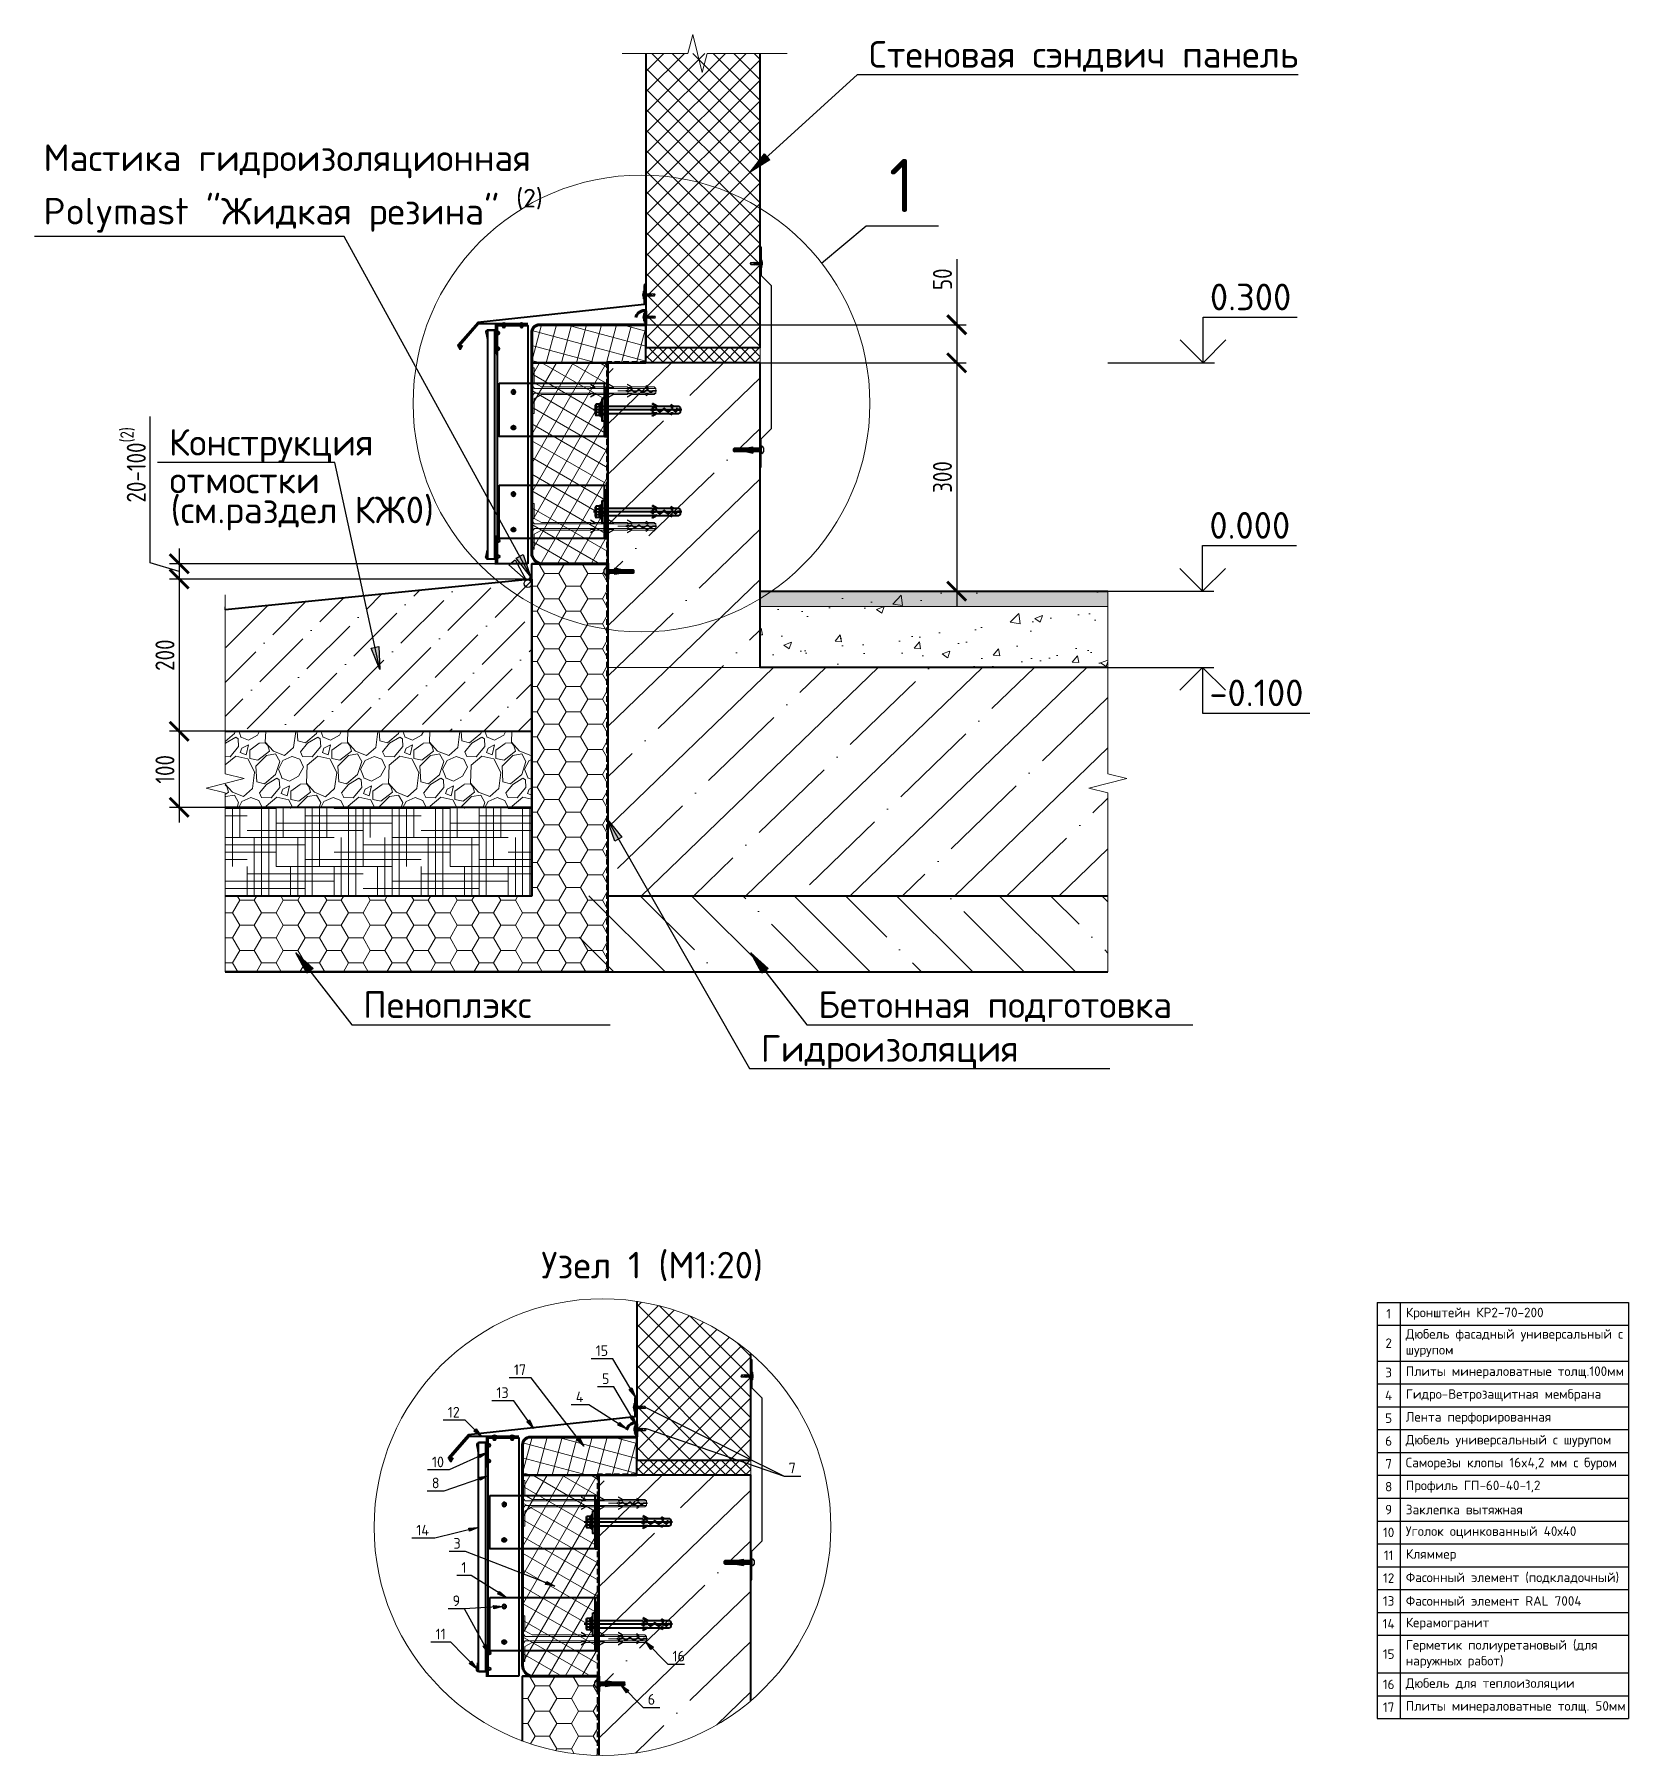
# Model space of a CAD drawing. Header units: millimetres. Extents: x -3689 to 2955806, y -724709 to -635850.
# Drawn here: x 2944781 to 2946875, y -714931 to -712671 of the extents above; entities that cross this region are included whole.
import ezdxf

# ---------------------------------------------------------------- set-up
doc = ezdxf.new("R2010")
doc.units = ezdxf.units.MM
doc.set_wipeout_variables(frame=1)
doc.header["$PDMODE"] = 35
doc.linetypes.add('DASHED2', pattern=[0.375, 0.25, -0.125])
for name, color, linetype, lineweight in [('_PP_Hatch', 9, 'Continuous', 9), ('_PP_Primary Line Continuous', 3, 'Continuous', 40), ('_Выноска', 7, 'Continuous', 15), ('K_Dim', 165, 'Continuous', 13), ('гидроветрозащита', 10, 'Continuous', 70), ('Гидроизоляция монолита', 30, 'DASHED2', 50), ('Стены сечение', 7, 'Continuous', 40), ('Штрих Бетон неармированный', 7, 'Continuous', 15), ('Штрих Железобетон', 7, 'Continuous', 15), ('Штрих Мин. Вата', 40, 'Continuous', 15)]:
    doc.layers.add(name, color=color, linetype=linetype, lineweight=lineweight)
doc.layers.add('S-METL', color=14, linetype='Continuous')
doc.layers.add('S-WALL-PATT', color=181, linetype='Continuous')
doc.styles.add('GOST 2.304', font='CS_Gost2304.shx')
doc.styles.add('GOST-2.304_Type-B', font='')
doc.styles.add('PDF ISOCPEUR', font='isocpeur.ttf')
doc.styles.get('GOST-2.304_Type-B').set_extended_font_data('GOST Common')
doc.linetypes.add('зигзаг', pattern='A,0.00254,-5.08,[131,ltypeshp.shx,S=5.08,R=0,X=-5.08,Y=0],-10.16,[131,ltypeshp.shx,S=5.08,R=180,X=5.08,Y=0],-5.08', length=20.32254)
doc.dimstyles.new('SPDS', dxfattribs={"dimscale": 100, "dimtxt": 2.5, "dimasz": 2.5, "dimexe": 1.25, "dimexo": 0.625, "dimtad": 1, "dimdec": 0, "dimrnd": 0.001, "dimtxsty": 'GOST 2.304', "dimblk": 'ARCHTICK', "dimblk1": 'ARCHTICK', "dimblk2": 'ARCHTICK', "dimcen": 2.5, "dimdle": 2, "dimadec": 0, "dimazin": 2, "dimtfac": 0.75, "dimtdec": 4, "dimtmove": 1, "dimatfit": 3, "dimfxl": 1, "dimtolj": 1, "dimarcsym": 0})

msp = doc.modelspace()

# ---------------------------------------------------------------- texts
for s, height, style, p in [('Стеновая сэндвич панель', 35, 'PDF ISOCPEUR', (2945877.2, -712714.3)), ('1', 70, 'GOST-2.304_Type-B', (2945903.5, -712904.1)), ('0.300', 35, 'PDF ISOCPEUR', (2946325, -713033, 0.3)), ('Конструкция ', 35, 'PDF ISOCPEUR', (2944957.7, -713223.9)), ('отмостки', 35, 'PDF ISOCPEUR', (2944958.5, -713273.4)), ('(см.раздел КЖ0)', 35, 'PDF ISOCPEUR', (2944960, -713312.7)), ('0.000', 35, 'PDF ISOCPEUR', (2946324.3, -713333)), ('-0.100', 35, 'PDF ISOCPEUR', (2946324.3, -713553)), ('Пеноплэкс ', 35, 'PDF ISOCPEUR', (2945212.8, -713962.5)), ('Бетонная подготовка', 35, 'PDF ISOCPEUR', (2945810.4, -713962.5)), ('Гидроизоляция', 35, 'PDF ISOCPEUR', (2945735.1, -714020.1)), ('Узел 1 (М1:20)', 35, 'PDF ISOCPEUR', (2945446.8, -714304.7)), ('15', 14, 'GOST-2.304_Type-B', (2945518.2, -714406.5)), ('17', 14, 'GOST-2.304_Type-B', (2945410.8, -714431.6)), ('5', 14, 'GOST-2.304_Type-B', (2945526.5, -714443.5)), ('13', 14, 'GOST-2.304_Type-B', (2945387.9, -714461.7)), ('12', 14, 'GOST-2.304_Type-B', (2945323.9, -714487.4)), ('4', 14, 'GOST-2.304_Type-B', (2945492.2, -714467.2)), ('10', 14, 'GOST-2.304_Type-B', (2945303.2, -714552.7)), ('7', 14, 'GOST-2.304_Type-B', (2945771.8, -714560.6)), ('8', 14, 'GOST-2.304_Type-B', (2945303, -714580.3)), ('14', 14, 'GOST-2.304_Type-B', (2945282.6, -714642.3)), ('3', 14, 'GOST-2.304_Type-B', (2945331.6, -714659.7)), ('1', 14, 'GOST-2.304_Type-B', (2945341.9, -714691.3)), ('9', 14, 'GOST-2.304_Type-B', (2945330.3, -714735.1)), ('11', 14, 'GOST-2.304_Type-B', (2945307.9, -714778.8)), ('16', 14, 'GOST-2.304_Type-B', (2945619.1, -714807.8)), ('6', 14, 'GOST-2.304_Type-B', (2945586.7, -714864.6))]:
    msp.add_text(s, height=height, dxfattribs=dict(style=style)).set_placement(p)
at = {"insert": (2944793, -712815.1), "char_height": 35, "attachment_point": 1, "style": 'PDF ISOCPEUR'}
msp.add_mtext_dynamic_manual_height_columns('\\A1;Мастика гидроизоляционная \\PPolymast "Жидкая резина" {\\H0.7x;\\S(2)^ ;}', width=693.137, gutter_width=75, heights=[0], dxfattribs=at)

# ---------------------------------------------------------------- blocks, each defined once
blk = doc.blocks.new('*U395')
for points in [[(-60.6, -10.6), (-50, 0)], [(-50, 0), (100.4, 0)], [(111, -10.6), (100.4, 0)], [(-80.6, -11.6), (-90.6, -11.6), (-90.6, -10.6), (-60.6, -10.6)], [(131, -11.6), (141, -11.6), (141, -10.6), (111, -10.6)]]:
    blk.add_lwpolyline(points)
blk = doc.blocks.new('шуруп 4х40')
at = {"color": 0}
for p, q in [((-3.2, -2.9), (-3.2, 2.9)), ((-1.1, 5.3), (0, 5.3)), ((0, -5.3), (0, 5.3)), ((0, 1.9), (0.1, 2)), ((0.8, -1.7), (0, 1.1)), ((1.1, -2), (0.1, 2)), ((0.1, 2), (0.4, 1.7)), ((1.4, -1.7), (0.4, 1.7)), ((2.3, 1.7), (0.4, 1.7)), ((2.3, 1.7), (2.5, 2)), ((3.2, -1.7), (2.3, 1.7)), ((3.5, -2), (2.5, 2)), ((2.5, 2), (2.8, 1.7)), ((3.8, -1.7), (2.8, 1.7)), ((2.8, 1.7), (4.7, 1.7)), ((4.7, 1.7), (4.9, 2)), ((5.6, -1.7), (4.7, 1.7)), ((5.9, -2), (4.9, 2)), ((4.9, 2), (5.2, 1.7)), ((6.2, -1.7), (5.2, 1.7)), ((5.2, 1.7), (7.1, 1.7)), ((7.1, 1.7), (7.3, 2)), ((8.1, -1.7), (7.1, 1.7)), ((8.4, -2), (7.3, 2)), ((7.3, 2), (7.7, 1.7)), ((8.6, -1.7), (7.7, 1.7)), ((9.5, 1.7), (7.7, 1.7)), ((9.5, 1.7), (9.8, 2)), ((10.5, -1.7), (9.5, 1.7)), ((10.8, -2), (9.8, 2)), ((9.8, 2), (10.1, 1.7)), ((11.1, -1.7), (10.1, 1.7)), ((12, 1.7), (10.1, 1.7)), ((12, 1.7), (12.2, 2)), ((12.9, -1.7), (12, 1.7)), ((13.2, -2), (12.2, 2)), ((12.2, 2), (12.5, 1.7)), ((13.5, -1.7), (12.5, 1.7)), ((12.5, 1.7), (14.4, 1.7)), ((14.4, 1.7), (14.6, 2)), ((15.3, -1.7), (14.4, 1.7)), ((15.6, -2), (14.6, 2)), ((14.6, 2), (14.9, 1.7)), ((15.9, -1.7), (14.9, 1.7)), ((14.9, 1.7), (16.8, 1.7)), ((16.8, 1.7), (17.1, 2)), ((17.8, -1.7), (16.8, 1.7)), ((18.1, -2), (17.1, 2)), ((17.1, 2), (17.4, 1.7)), ((18.3, -1.7), (17.4, 1.7)), ((19.2, 1.7), (17.4, 1.7)), ((19.2, 1.7), (19.5, 2)), ((20.2, -1.7), (19.2, 1.7)), ((20.5, -2), (19.5, 2)), ((19.5, 2), (19.8, 1.7)), ((20.7, -1.7), (19.8, 1.7)), ((21.6, 1.7), (19.8, 1.7)), ((21.6, 1.7), (21.9, 2)), ((22.6, -1.7), (21.6, 1.7)), ((22.9, -2), (21.9, 2)), ((21.9, 2), (22.2, 1.7)), ((23.2, -1.7), (22.2, 1.7)), ((24, 1.7), (22.2, 1.7)), ((24, 1.7), (24.3, 2)), ((25, -1.7), (24, 1.7)), ((25.3, -2), (24.3, 2)), ((24.3, 2), (24.6, 1.7)), ((25.6, -1.7), (24.6, 1.7)), ((26.5, 1.7), (24.6, 1.7)), ((26.5, 1.7), (26.7, 2)), ((27.4, -1.7), (26.5, 1.7)), ((27.7, -2), (26.7, 2)), ((26.7, 2), (27, 1.7)), ((28, -1.7), (27, 1.7)), ((28.9, 1.7), (27, 1.7)), ((28.9, 1.7), (29.1, 2)), ((29.8, -1.7), (28.9, 1.7)), ((30.1, -2), (29.1, 2)), ((29.1, 2), (29.4, 1.7)), ((30.4, -1.7), (29.4, 1.7)), ((29.4, 1.7), (31.3, 1.7)), ((31.3, 1.7), (31.5, 2)), ((32.2, -1.7), (31.3, 1.7)), ((32.5, -2), (31.5, 2)), ((31.5, 2), (31.8, 1.7)), ((32.8, -1.7), (31.8, 1.7)), ((31.8, 1.7), (33.8, 1.7)), ((33.8, 1.7), (34, 2)), ((34.7, -1.7), (33.8, 1.7)), ((35, -2), (34, 2)), ((34, 2), (34.3, 1.7)), ((35.3, -1.7), (34.3, 1.7)), ((34.3, 1.7), (35.7, 1.7)), ((36.2, 1.5), (35.7, 1.7)), ((36.5, 1.7), (36.2, 1.5)), ((36.9, -1.2), (36.2, 1.5)), ((37.2, -1.4), (36.5, 1.7)), ((36.9, 1.2), (36.5, 1.7)), ((37.4, -1), (36.9, 1.2)), ((40, 0), (36.9, 1.2)), ((37.4, -1), (40, 0)), ((-1.1, -5.3), (0, -5.3)), ((0, -1.7), (0.8, -1.7)), ((0.8, -1.7), (1.1, -2)), ((1.4, -1.7), (1.1, -2)), ((1.4, -1.7), (3.2, -1.7)), ((3.2, -1.7), (3.5, -2)), ((3.8, -1.7), (3.5, -2)), ((3.8, -1.7), (5.6, -1.7)), ((5.6, -1.7), (5.9, -2)), ((6.2, -1.7), (5.9, -2)), ((6.2, -1.7), (8.1, -1.7)), ((8.1, -1.7), (8.4, -2)), ((8.6, -1.7), (8.4, -2)), ((8.6, -1.7), (10.5, -1.7)), ((10.5, -1.7), (10.8, -2)), ((11.1, -1.7), (10.8, -2)), ((11.1, -1.7), (12.9, -1.7)), ((12.9, -1.7), (13.2, -2)), ((13.5, -1.7), (13.2, -2)), ((13.5, -1.7), (15.3, -1.7)), ((15.3, -1.7), (15.6, -2)), ((15.9, -1.7), (15.6, -2)), ((15.9, -1.7), (17.8, -1.7)), ((17.8, -1.7), (18.1, -2)), ((18.3, -1.7), (18.1, -2)), ((18.3, -1.7), (20.2, -1.7)), ((20.2, -1.7), (20.5, -2)), ((20.7, -1.7), (20.5, -2)), ((20.7, -1.7), (22.6, -1.7)), ((22.6, -1.7), (22.9, -2)), ((23.2, -1.7), (22.9, -2)), ((23.2, -1.7), (25, -1.7)), ((25, -1.7), (25.3, -2)), ((25.6, -1.7), (25.3, -2)), ((25.6, -1.7), (27.4, -1.7)), ((27.4, -1.7), (27.7, -2)), ((28, -1.7), (27.7, -2)), ((28, -1.7), (29.8, -1.7)), ((29.8, -1.7), (30.1, -2)), ((30.4, -1.7), (30.1, -2)), ((30.4, -1.7), (32.2, -1.7)), ((32.2, -1.7), (32.5, -2)), ((32.8, -1.7), (32.5, -2)), ((32.8, -1.7), (34.7, -1.7)), ((34.7, -1.7), (35, -2)), ((35.3, -1.7), (35, -2)), ((35.3, -1.7), (35.7, -1.7)), ((35.7, -1.7), (36.9, -1.2)), ((36.9, -1.2), (37.2, -1.4)), ((37.2, -1.4), (37.4, -1))]:
    blk.add_line(p, q, dxfattribs=at)
for centre, start, end in [((1.8, 0.6), 122.3235, 155.8642), ((1.8, -0.6), 204.1358, 237.6765)]:
    blk.add_arc(centre, 5.56, start, end, dxfattribs=at)
blk = doc.blocks.new('дюбель 6х40')
for p, q in [((0, 3), (12, 3)), ((0, -3), (0, 3)), ((12, 3.6), (12.1, 4.5)), ((21, 2.1), (12, 3.6)), ((12, 3), (12, 2.1)), ((12, 2.1), (21, 2.1)), ((12, 0.3), (40, 0.3)), ((12, -0.3), (12, 0.3)), ((21, 3), (12.1, 4.5)), ((21, 3), (38.6, 3)), ((24, 1.2), (24, 3)), ((24, 1.2), (27.6, 1.2)), ((27.6, 1.2), (27.6, 3)), ((30, 1.2), (30, 3)), ((30, 1.2), (33.6, 1.2)), ((33.6, 1.2), (33.6, 3)), ((38.6, 3), (38.6, 0.3)), ((40, 1.8), (38.6, 3)), ((40, 1.8), (40, 0.3)), ((12, -3), (0, -3)), ((12, -0.3), (40, -0.3)), ((21, -2.1), (12, -3.6)), ((12, -2.1), (21, -2.1)), ((12, -3), (12, -2.1)), ((12, -3.6), (12.1, -4.5)), ((21, -3), (12.1, -4.5)), ((38.6, -3), (21, -3)), ((24, -1.2), (27.6, -1.2)), ((24, -1.2), (24, -3)), ((27.6, -1.2), (27.6, -3)), ((30, -1.2), (33.6, -1.2)), ((30, -1.2), (30, -3)), ((33.6, -1.2), (33.6, -3)), ((38.6, -0.3), (38.6, -3)), ((40, -1.8), (38.6, -3)), ((40, -0.3), (40, -1.8))]:
    blk.add_line(p, q)
blk = doc.blocks.new('*U410')
for name in ['шуруп 4х40', 'дюбель 6х40']:
    blk.add_blockref(name, (0, 0))
blk = doc.blocks.new('анкер')
at = {"color": 9, "ltscale": 10}
blk.add_line((10.1, 0), (-105.7, 0), dxfattribs=at)
at = {"color": 9, "ltscale": 5}
for p, q in [((-103, 6.2), (-102.4, 7.4)), ((-103, -6.2), (-103, 6.2)), ((-97.3, 7.4), (-102.4, 7.4)), ((-97.3, 3.7), (-102.4, 3.7)), ((-96.6, 8.7), (-97.3, 7.4)), ((-96.6, 8.7), (-96.6, -8.7)), ((-103, -6.2), (-102.4, -7.4)), ((-97.3, -3.7), (-102.4, -3.7)), ((-97.3, -7.4), (-102.4, -7.4)), ((-96.6, -8.7), (-97.3, -7.4))]:
    blk.add_line(p, q, dxfattribs=at)
at = {"color": 9}
for p, q in [((-96.1, 8.7), (-96.6, 8.7)), ((-96.1, -8.7), (-96.6, -8.7))]:
    blk.add_line(p, q, dxfattribs=at)
at = {"color": 9, "ltscale": 3}
blk.add_line((-96.1, 8.7), (-96.1, -8.7), dxfattribs=at)
at = {"color": 9, "ltscale": 7}
for p, q in [((-94.3, 4.9), (-28.6, 4.9)), ((-22.3, 4.9), (-28.4, 8.4)), ((-28.4, 8.4), (-28.4, 7.5)), ((-22.5, 4.1), (-28.4, 7.5)), ((-22.3, 4.9), (-4.3, 4.9)), ((-22.3, 4.9), (-4.3, 4.9)), ((-1.2, 4.9), (-4.3, 6.7)), ((-4.3, 6.7), (-4.3, 6.2)), ((-1.2, 4.1), (-4.3, 6.2)), ((-4.3, 4.9), (-4.3, 4.1)), ((-4.3, 4.1), (-1.2, 4.1)), ((-1.2, 4.9), (6.3, 4.9)), ((8.6, 3), (6.3, 4.9)), ((8.2, -0.5), (8.2, 0.5)), ((8.6, -3), (8.6, 3)), ((-94.3, -4.9), (-28.6, -4.9)), ((-22.5, -4.1), (-28.4, -7.5)), ((-22.3, -4.9), (-28.4, -8.4)), ((-28.4, -8.4), (-28.4, -7.5)), ((-24.9, -0.5), (-25.9, -0.5)), ((-22.3, -4.9), (-4.3, -4.9)), ((-4.3, -4.9), (-4.3, -4.1)), ((-4.3, -4.1), (-1.2, -4.1)), ((-1.2, -4.1), (-4.3, -6.2)), ((-1.2, -4.9), (-4.3, -6.7)), ((-4.3, -6.7), (-4.3, -6.2)), ((-1.2, -4.9), (6.3, -4.9)), ((8.6, -3), (6.3, -4.9))]:
    blk.add_line(p, q, dxfattribs=at)
blk.add_lwpolyline([(-96.1, -8.9), (-94.3, -8.9), (-94.3, 8.9), (-96.1, 8.9)], close=True, dxfattribs=at)
at = {"color": 9, "ltscale": 5}
blk.add_lwpolyline([(-94.3, 14.9), (-91.4, 14.9), (-91.4, -14.9), (-94.3, -14.9)], close=True, dxfattribs=at)
at = {"color": 9, "ltscale": 7}
for points in [[(-29.4, 0.5), (-30.2, 0.5)], [(-28.6, 4.9), (-28.6, 4.1), (-22.5, 4.1)], [(8.2, 0.5), (4.6, 0.5), (2.2, -1.7), (-2.5, 1.9), (-7.9, -1.7), (-13.6, 1.9), (-18.9, -1.7), (-23.3, 1.9), (-24.9, 0.5), (-26.4, 0.5)], [(8.2, -0.5), (4.6, -0.5), (2.2, -2.6), (-2.5, 1), (-7.9, -2.6), (-13.6, 1), (-18.9, -2.6), (-23.3, 0.9), (-24.9, -0.5), (-26.4, -0.5)], [(-29.4, -0.5), (-30.2, -0.5)], [(-28.6, -4.9), (-28.6, -4.1), (-22.5, -4.1)]]:
    blk.add_lwpolyline(points, dxfattribs=at)
for centre, radius, start, end in [((-30.2, 0), 0.471, 90, 270), ((-27.9, 0), 1.57, 17.4576, 162.5424), ((-27.9, 0), 1.57, 197.4576, 342.5424)]:
    blk.add_arc(centre, radius, start, end, dxfattribs=at)
at = {"color": 9, "ltscale": 5}
for points in [[(-102.4, 7.4), (-103.4, 5.6), (-102.4, 3.7)], [(-102.4, 3.7), (-103.4, 0), (-102.4, -3.7)], [(-97.3, 3.7), (-98.4, 5.6), (-97.3, 7.4)], [(-97.3, -3.7), (-98.4, 0), (-97.3, 3.7)], [(-102.4, -3.7), (-103.4, -5.6), (-102.4, -7.4)], [(-97.3, -7.4), (-98.4, -5.6), (-97.3, -3.7)]]:
    blk.add_rational_spline(points, [1.31624349047, 1.51986706708, 1.31624349047], degree=2, dxfattribs=at)
blk = doc.blocks.new('4.2x16')
at = {"lineweight": 0}
for p, q in [((-1.2, 5.3), (-1.2, -5.3)), ((14.9, 1.6), (16, 0))]:
    blk.add_line(p, q, dxfattribs=at)
for points in [[(-1.2, 3.6, 0.114819), (-2.1, 0.2), (-1.6, 0.2), (-1.6, -0.2), (-2.1, -0.2, 0.114819), (-1.2, -3.6)], [(0, -5.3), (0, 5.3, 0.414214), (-0.2, 5.5), (-1, 5.5, 0.414214), (-1.2, 5.3, 0.209763), (-1.2, 3.8)], [(0, 3.1, 0.414214), (1.5, 1.6), (3.3, 1.6), (3.6, 2.1)], [(14.2, -0.8, 0.131652), (14.9, -1.6), (16, 0), (14.2, -0.8), (9.9, 1.6), (14.9, 1.6), (14.7, 1.3), (15.7, -0.1)], [(-1.2, -3.8, 0.209763), (-1.2, -5.3, 0.414214), (-1, -5.5), (-0.2, -5.5, 0.414214), (0, -5.3)], [(5.1, -1.6), (1.5, -1.6, 0.414214), (0, -3.1)]]:
    blk.add_lwpolyline(points, format="xyb", dxfattribs=at)
for points in [[(0, -1.6), (0, -1.6), (0, 1.6)], [(3.6, 2.1), (5.4, -2.1)], [(3.9, 1.6), (5.3, 1.6)], [(5.6, 2.1), (7.4, -2.1)], [(5.9, 1.6), (7.3, 1.6)], [(7.6, 2.1), (9.4, -2.1)], [(7.9, 1.6), (9.3, 1.6)], [(14.7, 1.3), (11, 1.3), (14.6, -0.7)], [(7.1, -1.6), (5.7, -1.6)], [(9.1, -1.6), (7.7, -1.6)], [(11.1, -1.6), (9.7, -1.6)], [(11.7, -1.6), (11.4, -2.1)], [(14.9, -1.6), (11.7, -1.6)]]:
    blk.add_lwpolyline(points, dxfattribs=at)
for points in [[(3.6, 2.1), (5.7, -1.6), (5.4, -2.1), (3.3, 1.6)], [(5.3, 1.6), (5.6, 2.1), (7.7, -1.6), (7.4, -2.1)], [(7.3, 1.6), (7.6, 2.1), (9.7, -1.6), (9.4, -2.1)], [(9.6, 2.1), (11.4, -2.1), (9.3, 1.6), (9.6, 2.1), (11.7, -1.6)]]:
    blk.add_lwpolyline(points, close=True, dxfattribs=at)
blk = doc.blocks.new('*U385')
blk.add_blockref('4.2x16', (0, 0))
blk = doc.blocks.new('перфолента')
at = {"layer": '_PP_Primary Line Continuous', "color": 116, "true_color": 0x136734}
for points in [[(-3.3, -10.6), (-1.3, -10.6), (-1.3, 3.4), (-3.3, 3.4), (-3.3, -10.6)], [(-3.3, 3.4), (-1.3, -10.6), (-1.3, 3.4), (-3.3, -10.6)]]:
    blk.add_lwpolyline(points, dxfattribs=at)
blk = doc.blocks.new('кляммер')
at = {"layer": '_PP_Primary Line Continuous', "color": 6}
blk.add_lwpolyline([(0, 38), (0, 24.6), (-1, 24.6), (-1, 14.6), (0, 14.6), (0, 0)], dxfattribs=at)
blk.add_lwpolyline([(0, 0), (0, 6, 0.414214), (-1, 7), (-10.2, 7, -0.485847), (-13.1, 10.7), (-11.6, 16.8, 0.144281), (-11.7, 18), (-11.9, 18.6)], format="xyb", dxfattribs=at)
blk = doc.blocks.new('заклнпка')
at = {"layer": '_PP_Primary Line Continuous', "color": 116, "true_color": 0x136734}
blk.add_lwpolyline([(-0.3, -2.4), (0, -2.4), (0, -1.4), (2, -1.4, 1.795088), (2, 1.6), (0, 1.6), (0, 2.6), (-0.3, 2.6, 0.29532)], format="xyb", close=True, dxfattribs=at)
blk = doc.blocks.new('ваыаы')
at = {"layer": '_PP_Primary Line Continuous', "color": 159, "true_color": 0x22346e}
blk.add_lwpolyline([(-141.4, 35), (0, 35), (0, -35), (-141.4, -35)], close=True, dxfattribs=at)
blk.add_lwpolyline([(0, -35), (-3, -35), (-3, 35), (0, 35), (-3, -35), (0, -35), (-3, 35)], dxfattribs=at)
blk = doc.blocks.new('заккккккл')
at = {"layer": '_PP_Primary Line Continuous', "color": 7}
for radius in [2.61, 0.21]:
    blk.add_circle((0, 0), radius, dxfattribs=at)
blk = doc.blocks.new('Паршют')
at = {"color": 1}
for p, q in [((164.4, 0), (113, 0)), ((162.6, -0.5), (162.6, 0.5)), ((163, -3), (163, 3)), ((83.3, -4.2), (77.4, -7.6)), ((83.5, -5), (77.4, -8.5)), ((77.4, -8.5), (77.4, -7.6)), ((113, -5), (125.8, -5)), ((131.8, -4.2), (125.9, -7.6)), ((132, -5), (125.9, -8.5)), ((125.9, -8.5), (125.9, -7.6)), ((129.4, -0.5), (128.5, -0.5)), ((132, -5), (150, -5)), ((150, -5), (150, -4.2)), ((150, -4.2), (153.2, -4.2)), ((153.2, -4.2), (150.1, -6.3)), ((153.2, -5), (150.1, -6.8)), ((150.1, -6.8), (150.1, -6.3)), ((153.2, -5), (160.6, -5)), ((163, -3), (160.6, -5))]:
    blk.add_line(p, q, dxfattribs=at)
at = {"color": 9, "ltscale": 7}
for p, q in [((83.5, -5), (101.5, -5)), ((107.6, -4.2), (101.7, -7.6)), ((107.8, -5), (101.7, -8.5)), ((101.7, -8.5), (101.7, -7.6)), ((107.8, -5), (125.8, -5))]:
    blk.add_line(p, q, dxfattribs=at)
at = {"color": 1}
for points in [[(77.4, 7.6), (77.4, 8.5), (83.5, 5), (101.5, 5), (101.5, 4.2), (107.6, 4.2), (101.7, 7.6), (101.7, 8.5), (107.8, 5), (125.8, 5), (125.8, 4.2), (131.8, 4.2), (125.9, 7.6), (125.9, 8.5), (132, 5), (150, 5), (150, 4.2), (153.2, 4.2), (150.1, 6.3), (150.1, 6.8), (153.2, 5), (160.6, 5), (162.9, 3), (162.9, -3), (160.6, -5), (153.2, -5), (150.1, -6.8), (150.1, -6.3), (153.2, -4.2), (150, -4.2), (150, -5), (132, -5), (125.9, -8.5), (125.9, -7.6), (131.8, -4.2), (125.8, -4.2), (125.8, -5), (107.8, -5), (101.7, -8.5), (101.7, -7.6), (107.6, -4.2), (101.5, -4.2), (101.5, -5), (83.5, -5), (77.4, -8.5), (77.4, -7.6), (83.3, -4.2), (77.2, -4.2), (77.2, -5), (12.7, -5), (3, -10.4), (3, -30), (0, -30), (0, 30), (3, 30), (3, 10.4), (12.7, 5), (77.2, 5), (77.2, 4.2), (83.3, 4.2), (77.4, 7.6)], [(162.9, -3), (3.4, -3), (0.6, -6.7), (0.6, -6.7), (0, -6.7), (0, 6.7), (0.6, 6.7), (0.6, 6.7), (3.4, 3), (162.9, 3)], [(113, 5), (125.8, 5), (125.8, 4.2), (131.8, 4.2), (125.9, 7.6)], [(125, 0.5), (124.1, 0.5)], [(132, 5), (125.9, 8.5), (125.9, 7.6)], [(162.6, 0.5), (158.9, 0.5), (156.6, -1.7), (151.9, 1.9), (146.5, -1.7), (140.8, 1.9), (135.5, -1.7), (131.1, 1.9), (129.4, 0.5), (128, 0.5)], [(162.6, -0.5), (158.9, -0.5), (156.6, -2.6), (151.9, 1), (146.5, -2.6), (140.8, 1), (135.5, -2.6), (131.1, 0.9), (129.4, -0.5), (128, -0.5)], [(150, 5), (132, 5), (150, 5), (150, 4.2), (153.2, 4.2), (150.1, 6.3)], [(163, 3), (160.6, 5), (153.2, 5), (150.1, 6.8), (150.1, 6.3)], [(77.2, -5), (77.2, -4.2), (83.3, -4.2)], [(125, -0.5), (124.1, -0.5)], [(125.8, -5), (125.8, -4.2), (131.8, -4.2)]]:
    blk.add_lwpolyline(points, dxfattribs=at)
at = {"color": 9, "ltscale": 7}
for points in [[(83.5, 5), (101.5, 5), (83.5, 5), (77.4, 8.5), (77.4, 7.6)], [(101.5, 5), (101.5, 4.2), (107.6, 4.2), (101.7, 7.6)], [(107.8, 5), (125.8, 5), (107.8, 5), (101.7, 8.5), (101.7, 7.6)], [(101.5, -5), (101.5, -4.2), (107.6, -4.2)]]:
    blk.add_lwpolyline(points, dxfattribs=at)
at = {"color": 1}
for centre, radius, start, end in [((124.1, 0), 0.471, 90, 270), ((126.5, 0), 1.57, 17.4576, 162.5424), ((126.5, 0), 1.57, 197.4576, 342.5424)]:
    blk.add_arc(centre, radius, start, end, dxfattribs=at)
blk = doc.blocks.new('*T429')
at = {"layer": '_Выноска', "linetype": 'ByBlock', "lineweight": -2, "transparency": 16777216}
for p, q in [((0, 0), (330.1, 0)), ((0, 0), (0, -546.8)), ((30, 0), (30, -546.8)), ((330.1, 0), (330.1, -546.8)), ((0, -30), (330.1, -30)), ((0, -77.1), (330.1, -77.1)), ((0, -107.1), (330.1, -107.1)), ((0, -137.1), (330.1, -137.1)), ((0, -167.1), (330.1, -167.1)), ((0, -197.1), (330.1, -197.1)), ((0, -227.1), (330.1, -227.1)), ((0, -257.1), (330.1, -257.1)), ((0, -287.2), (330.1, -287.2)), ((0, -317.2), (330.1, -317.2)), ((0, -347.2), (330.1, -347.2)), ((0, -377.2), (330.1, -377.2)), ((0, -407.2), (330.1, -407.2)), ((0, -437.2), (330.1, -437.2)), ((0, -486.8), (330.1, -486.8)), ((30, -516.8), (330.1, -516.8)), ((0, -546.8), (330.1, -546.8))]:
    blk.add_line(p, q, dxfattribs=at)
at = {"layer": '_Выноска', "color": 0, "linetype": 'ByBlock', "lineweight": -2, "transparency": 16777216}
blk.add_line((0, -516.8), (30, -516.8), dxfattribs=at)
at = {"layer": '_Выноска', "color": 0, "transparency": 16777216}
for s, insert, char_height, width, attachment_point in [('{\\fISOCPEUR|b0|i0|c0;1', (15, -15), 12.503, 15.004, 5), ('{\\fISOCPEUR|b0|i0|c0;Кронштейн КР2-70-200', (37.5, -15), 12.503, 285.073, 4), ('{\\fISOCPEUR|b0|i0|c0;Дюбель фасадный универсальный с шурупом', (37.5, -53.6), 12.503, 285.073, 4), ('{\\fISOCPEUR|b0|i0|c0;2', (15, -53.6), 12.503, 15.004, 5), ('{\\fISOCPEUR|b0|i0|c0;3', (15, -92.1), 12.503, 15.004, 5), ('{\\fISOCPEUR|b0|i0|c204|p34;Плиты минераловатные толщ\\fISOCPEUR|b0|i0|c0|p34;.100\\fISOCPEUR|b0|i0|c204|p34;мм}', (37.5, -92.1), 12.5032, 285.073, 4), ('{\\fISOCPEUR|b0|i0|c0;4', (15, -122.1), 12.503, 15.004, 5), ('{\\fISOCPEUR|b0|i0|c0;Гидро-Ветрозащитная мембрана', (37.5, -122.1), 12.503, 285.073, 4), ('{\\fISOCPEUR|b0|i0|c0;5', (15, -152.1), 12.503, 15.004, 5), ('{\\fISOCPEUR|b0|i0|c0;Лента перфорированная', (37.5, -152.1), 12.503, 285.073, 4), ('{\\fISOCPEUR|b0|i0|c0;6', (15, -182.1), 12.503, 15.004, 5), ('{\\fISOCPEUR|b0|i0|c0;Дюбель универсальный с шурупом', (37.5, -182.1), 12.503, 285.073, 4), ('{\\fISOCPEUR|b0|i0|c0;7', (15, -212.1), 12.503, 15.004, 5), ('{\\fISOCPEUR|b0|i0|c0;Саморезы клопы 16x4,2 мм с буром', (37.5, -212.1), 12.503, 285.073, 4), ('{\\fISOCPEUR|b0|i0|c0;8', (15, -242.1), 12.503, 15.004, 5), ('{\\fISOCPEUR|b0|i0|c204|p34;Профиль ГП\\fISOCPEUR|b0|i0|c0|p34;-60-40-1,2}', (37.5, -242.1), 12.503, 285.073, 4), ('{\\fISOCPEUR|b0|i0|c0;9', (15, -272.2), 12.503, 15.004, 5), ('{\\fISOCPEUR|b0|i0|c0;Заклепка вытяжная', (37.5, -272.2), 12.503, 285.073, 4), ('{\\fISOCPEUR|b0|i0|c0;10', (15, -302.2), 12.503, 15.004, 5), ('{\\fISOCPEUR|b0|i0|c0;Уголок оцинкованный 40х40', (37.5, -302.2), 12.503, 285.073, 4), ('{\\fISOCPEUR|b0|i0|c0;11', (15, -332.2), 12.503, 15.004, 5), ('{\\fISOCPEUR|b0|i0|c0;Кляммер', (37.5, -332.2), 12.503, 285.073, 4), ('{\\fISOCPEUR|b0|i0|c0;12', (15, -362.2), 12.503, 15.004, 5), ('{\\fISOCPEUR|b0|i0|c204|p34;Фасонный элемент (подкладочный)}', (37.5, -362.2), 12.503, 285.073, 4), ('{\\fISOCPEUR|b0|i0|c0;13', (15, -392.2), 12.503, 15.004, 5), ('{\\fISOCPEUR|b0|i0|c204|p34;Фасонный элемент \\fISOCPEUR|b0|i0|c0|p34;RAL 7004}', (37.5, -392.2), 12.503, 285.073, 4), ('{\\fISOCPEUR|b0|i0|c0;14', (15, -422.2), 12.503, 15.004, 5), ('{\\fISOCPEUR|b0|i0|c204|p34;Керамогранит }', (37.5, -422.2), 12.503, 285.073, 4), ('{\\fISOCPEUR|b0|i0|c204|p34;Герметик полиуретановый (для наружных работ)}', (37.5, -462), 12.503, 285.073, 4), ('{\\fISOCPEUR|b0|i0|c0;15', (15, -462), 12.503, 15.004, 5), ('{\\fISOCPEUR|b0|i0|c0|p34;16', (15, -501.8), 12.503, 15.004, 5), ('{\\fISOCPEUR|b0|i0|c204|p34;Дюбель для теплоизоляции}', (37.5, -501.8), 12.503, 285.073, 4), ('{\\fISOCPEUR|b0|i0|c0|p34;17', (15, -531.8), 12.503, 15.004, 5), ('{\\fISOCPEUR|b0|i0|c204|p34;Плиты минераловатные толщ. 50мм}', (37.5, -531.8), 12.503, 285.073, 4)]:
    blk.add_mtext(s, dxfattribs=dict(at, insert=insert, char_height=char_height, width=width, attachment_point=attachment_point))
blk = doc.blocks.new('_ARCHTICK')
at = {"color": 0, "linetype": 'ByBlock', "const_width": 0.15}
blk.add_lwpolyline([(-0.5, -0.5), (0.5, 0.5)], dxfattribs=at)
blk = doc.blocks.new('*D436')
at = {"layer": '_Выноска', "color": 0, "lineweight": -2, "transparency": 16777216}
for p, q in [((2945992.5, -712965.8), (2945992.5, -713052)), ((2945992.5, -713032), (2945992.5, -713122)), ((2945539.6, -713052), (2946005, -713052)), ((2945539.6, -713102), (2946005, -713102))]:
    blk.add_line(p, q, dxfattribs=at)
at = {"layer": 'Defpoints', "color": 0, "transparency": 16777216}
for p in [(2945533.3, -713052), (2945533.3, -713102), (2945992.5, -713102)]:
    blk.add_point(p, dxfattribs=at)
at = {"layer": '_Выноска', "color": 0, "lineweight": -2, "transparency": 16777216, "xscale": 25, "yscale": 25, "zscale": 25}
for p, rotation in [((2945992.5, -713052), 90), ((2945992.5, -713102), 270)]:
    blk.add_blockref('_ARCHTICK', p, dxfattribs=dict(at, rotation=rotation))
at = {"layer": '_Выноска', "color": 0, "transparency": 16777216, "insert": (2945973.7, -712992.2), "char_height": 25, "attachment_point": 5, "rotation": 90, "style": 'GOST 2.304'}
blk.add_mtext('\\A1;50', dxfattribs=at)
blk = doc.blocks.new('*D437')
at = {"layer": '_Выноска', "color": 0, "lineweight": -2, "transparency": 16777216}
for p, q in [((2945992.5, -713082), (2945992.5, -713422)), ((2945740.6, -713102), (2946005, -713102)), ((2945755.5, -713402), (2946005, -713402))]:
    blk.add_line(p, q, dxfattribs=at)
at = {"layer": 'Defpoints', "color": 0, "transparency": 16777216}
for p in [(2945734.3, -713102), (2945749.2, -713402), (2945992.5, -713402)]:
    blk.add_point(p, dxfattribs=at)
at = {"layer": '_Выноска', "color": 0, "lineweight": -2, "transparency": 16777216, "xscale": 25, "yscale": 25, "zscale": 25}
for p, rotation in [((2945992.5, -713102), 90), ((2945992.5, -713402), 270)]:
    blk.add_blockref('_ARCHTICK', p, dxfattribs=dict(at, rotation=rotation))
at = {"layer": '_Выноска', "color": 0, "transparency": 16777216, "insert": (2945973.7, -713252), "char_height": 25, "attachment_point": 5, "rotation": 90, "style": 'GOST 2.304'}
blk.add_mtext('\\A1;300', dxfattribs=at)
blk = doc.blocks.new('*D438')
at = {"layer": '_Выноска', "color": 0, "lineweight": -2, "transparency": 16777216}
for p, q in [((2944971.2, -713366), (2944971.2, -713606)), ((2945428.1, -713386), (2944958.7, -713386)), ((2945428.1, -713586), (2944958.7, -713586))]:
    blk.add_line(p, q, dxfattribs=at)
at = {"layer": 'Defpoints', "color": 0, "transparency": 16777216}
for p in [(2945434.3, -713386), (2944971.2, -713586), (2945434.3, -713586)]:
    blk.add_point(p, dxfattribs=at)
at = {"layer": '_Выноска', "color": 0, "lineweight": -2, "transparency": 16777216, "xscale": 25, "yscale": 25, "zscale": 25}
for p, rotation in [((2944971.2, -713386), 90), ((2944971.2, -713586), 270)]:
    blk.add_blockref('_ARCHTICK', p, dxfattribs=dict(at, rotation=rotation))
at = {"layer": '_Выноска', "color": 0, "transparency": 16777216, "insert": (2944952.5, -713486), "char_height": 25, "attachment_point": 5, "rotation": 90, "style": 'GOST 2.304'}
blk.add_mtext('\\A1;200', dxfattribs=at)
blk = doc.blocks.new('*D439')
at = {"layer": '_Выноска', "color": 0, "lineweight": -2, "transparency": 16777216}
for p, q in [((2944971.2, -713566), (2944971.2, -713706)), ((2945428.1, -713586), (2944958.7, -713586)), ((2945428.1, -713686), (2944958.7, -713686))]:
    blk.add_line(p, q, dxfattribs=at)
at = {"layer": 'Defpoints', "color": 0, "transparency": 16777216}
for p in [(2945434.3, -713586), (2944971.2, -713686), (2945434.3, -713686)]:
    blk.add_point(p, dxfattribs=at)
at = {"layer": '_Выноска', "color": 0, "lineweight": -2, "transparency": 16777216, "xscale": 25, "yscale": 25, "zscale": 25}
for p, rotation in [((2944971.2, -713586), 90), ((2944971.2, -713686), 270)]:
    blk.add_blockref('_ARCHTICK', p, dxfattribs=dict(at, rotation=rotation))
at = {"layer": '_Выноска', "color": 0, "transparency": 16777216, "insert": (2944952.5, -713636), "char_height": 25, "attachment_point": 5, "rotation": 90, "style": 'GOST 2.304'}
blk.add_mtext('\\A1;100', dxfattribs=at)
blk = doc.blocks.new('*D440')
at = {"layer": '_Выноска', "color": 0, "lineweight": -2, "transparency": 16777216}
for p, q in [((2944933.1, -713364.6), (2944933.1, -713172.7)), ((2944971.2, -713376), (2944933.1, -713364.6)), ((2945428.1, -713366), (2944958.7, -713366)), ((2944971.2, -713346), (2944971.2, -713406)), ((2945428.1, -713386), (2944958.7, -713386))]:
    blk.add_line(p, q, dxfattribs=at)
at = {"layer": 'Defpoints', "color": 0, "transparency": 16777216}
for p in [(2945434.3, -713366), (2944971.2, -713386), (2945434.3, -713386)]:
    blk.add_point(p, dxfattribs=at)
at = {"layer": '_Выноска', "color": 0, "lineweight": -2, "transparency": 16777216, "xscale": 25, "yscale": 25, "zscale": 25}
for p, rotation in [((2944971.2, -713366), 90), ((2944971.2, -713386), 270)]:
    blk.add_blockref('_ARCHTICK', p, dxfattribs=dict(at, rotation=rotation))
at = {"layer": '_Выноска', "color": 0, "transparency": 16777216, "insert": (2944910.6, -713236), "char_height": 25, "width": 244.624, "attachment_point": 5, "rotation": 90, "style": 'GOST 2.304'}
blk.add_mtext('\\A1;20-100{\\H0.7x;\\S(2)^ ;}', dxfattribs=at)

# ---------------------------------------------------------------- dimensions: what is measured, and where the dimension line sits
at = {"layer": '_Выноска'}
dim = msp.add_linear_dim(base=(2945992.5, -713102), p1=(2945533.3, -713052), p2=(2945533.3, -713102), angle=90, dimstyle='SPDS', override={"dimscale": 10}, dxfattribs=at)
dim.commit()
dim.dimension.update_dxf_attribs({"geometry": '*D436', "text_midpoint": (2945992.5, -712992.2), "dimtype": 160})
for base, p1, p2, picture, middle in [((2945992.5, -713402), (2945734.3, -713102), (2945749.2, -713402), '*D437', (2945973.7, -713252)), ((2944971.2, -713586), (2945434.3, -713386), (2945434.3, -713586), '*D438', (2944952.5, -713486)), ((2944971.2, -713686), (2945434.3, -713586), (2945434.3, -713686), '*D439', (2944952.5, -713636))]:
    dim = msp.add_linear_dim(base=base, p1=p1, p2=p2, angle=90, dimstyle='SPDS', override={"dimscale": 10}, dxfattribs=at)
    dim.commit()
    dim.dimension.update_dxf_attribs({"geometry": picture, "text_midpoint": middle})
dim = msp.add_linear_dim(base=(2944971.2, -713386), p1=(2945434.3, -713366), p2=(2945434.3, -713386), angle=90, text='<>-100{\\H0.7x;\\S(2)^ ;}', dimstyle='SPDS', override={"dimscale": 10}, dxfattribs=at)
dim.commit()
dim.dimension.update_dxf_attribs({"geometry": '*D440', "text_midpoint": (2944910.6, -713358.3)})

# ---------------------------------------------------------------- hatches: boundary and pattern name
for points in [[(2945721.2, -712851.5), (2945739.8, -712827.4), (2945746.9, -712835.2)], [(2945234.8, -713504.9), (2945223.2, -713476.7), (2945233.5, -713474.5)], [(2945533.3, -713701.5), (2945552.8, -713725), (2945543.6, -713730.2)], [(2945124.5, -713877), (2945147.1, -713897.5), (2945138.7, -713903.9)], [(2945722.1, -713877), (2945744.6, -713897.5), (2945736.3, -713903.9)], [(2945570.2, -714459.7), (2945562.3, -714450.4), (2945565.9, -714448.3)], [(2945436.7, -714501.6), (2945428, -714493.1), (2945431.5, -714490.6)], [(2945558.8, -714502.3), (2945547.5, -714497.6), (2945549.8, -714494.1)], [(2945571.4, -714496.7), (2945563.5, -714487.4), (2945567.2, -714485.3)], [(2945368.5, -714512.2), (2945358.4, -714505.3), (2945361.4, -714502.3)], [(2945502.7, -714525), (2945493.7, -714516.8), (2945497.1, -714514.2)], [(2945377.2, -714563.8), (2945366.5, -714569.7), (2945365.1, -714565.7)], [(2945363.9, -714631.9), (2945352.7, -714636.8), (2945351.7, -714632.7)], [(2945401, -714723.9), (2945389.7, -714719.3), (2945392, -714715.7)], [(2945464.5, -714709), (2945452.5, -714706.6), (2945454.1, -714702.7)], [(2945396.3, -714735.6), (2945384.5, -714738.6), (2945384.2, -714734.4)], [(2945396.4, -714735.5), (2945384.6, -714738.5), (2945384.3, -714734.3)], [(2945378.1, -714797), (2945370.5, -714787.5), (2945374.2, -714785.4)], [(2945362.1, -714817.5), (2945352.2, -714810.4), (2945355.2, -714807.4)], [(2945551.6, -714838.8), (2945561.6, -714845.8), (2945558.6, -714848.8)]]:
    msp.add_hatch(color=256).paths.add_polyline_path(points, flags=0)
msp.add_hatch(color=256).paths.add_polyline_path([(2945376.2, -714533.2), (2945366.5, -714540), (2945364.2, -714536.4)])
at = {"layer": '_PP_Hatch', "ltscale": 10}
h = msp.add_hatch(dxfattribs=at)
h.set_pattern_fill('ANSI35', color=256, scale=15, angle=359)
h.set_pattern_definition([(44, (2878228.7, -726670.135), (-66.16621, 68.51712), []), (44, (2878296.045, -726671.31), (-66.16621, 68.51712), [119.0625, -23.8125, 0, -23.8125])])
h.paths.add_polyline_path([(2945734.3, -713502), (2945734.3, -713102), (2945534.3, -713102), (2945534.3, -713502), (2945534.3, -713802), (2945734.3, -713802)])
h.paths.add_polyline_path([(2946190.9, -713802), (2946190.9, -713502), (2945734.3, -713502), (2945734.3, -713802)])
at = {"layer": '_PP_Hatch', "ltscale": 20}
h = msp.add_hatch(dxfattribs=at)
h.set_pattern_fill('ANSI36', color=256, scale=10)
h.set_pattern_definition([(45, (2914796.977, -739894.772), (16.83798, 61.73926), [79.375, -15.875, 0, -15.875])])
h.paths.add_polyline_path([(2945031.7, -713586), (2945434.3, -713586), (2945434.3, -713478.4), (2945434.1, -713446.3), (2945434.1, -713386.1), (2945031.2, -713426.7)])
h = msp.add_hatch(dxfattribs=at)
h.set_pattern_fill('GRAVEL', color=256, scale=3, angle=45)
h.set_pattern_definition([(273.0127875, (2926405.2727, -584603.965), (53.88153666, -915.98612435), [10.251643, -1014.91451]), (229.969741, (2926405.8115, -584614.2023), (592.696900665, 700.45998026), [17.59214, -1741.621467]), (177.510447, (2926394.4964, -584627.6727), (1131.51227128, -53.8815363), [12.404446, -1228.041684]), (312.273689, (2926386.953, -584662.157), (-1023.74919768, 1131.51227136), [16.020136, -1585.993123]), (337.8336542, (2926397.7293, -584674.0108), (-915.98612436, 377.17075705), [15.70901, -1555.194232]), (42.273689, (2926412.2773, -584679.9378), (-1131.51227136, -1023.74919768), [16.020136, -1585.993123]), (82.6942405, (2926424.1312, -584669.1615), (-161.64461011, -1239.275344717), [21.18581, -2097.39346]), (117.2553284, (2926426.8253, -584648.1477), (-808.22305076, 1562.564565135), [20.001586, -1980.1577]), (166.4295656, (2926417.6654, -584630.3668), (-1131.51227128, 269.40768353), [16.07439, -1591.36637]), (220.2363583, (2926402.04, -584626.595), (646.5784408, 538.81536716), [18.3514, -899.21811]), (267.3974378, (2926388.0306, -584638.449), (-53.881536683, -1239.27534471), [23.732338, -2349.503175]), (183.814075, (2926440.8345, -584609.353), (-700.45997745, -53.88153668), [8.100136, -801.916975]), (216.4692344, (2926432.7523, -584609.8918), (808.22305079, 592.69690413), [15.41046, -1525.63917]), (270, (2926420.36, -584619.05), (53.881537, -53.881537), [10.77628, -96.986793]), (248.1985905, (2926410.122, -584616.358), (161.6446102, 377.1707571), [5.80324, -574.51867]), (336.80141, (2926407.967, -584621.746), (-215.5261469, 107.7630734), [8.20697, -402.14259]), (75.963757, (2926415.51, -584624.979), (53.8815367, 269.4076836), [13.32959, -430.988945]), (206.565051, (2926418.743, -584612.047), (161.64461, 53.8815367), [9.638614, -231.326944]), (61.3895403, (2926376.7155, -584652.997), (377.17075708, 700.45997744), [13.50264, -1336.7648]), (115.346176, (2926383.181, -584641.143), (377.17075706, -808.2230509), [11.32797, -1121.46647]), (338.1985905, (2926407.967, -584601.271), (-377.1707571, 161.6446102), [11.606403, -568.715508]), (28.6104597, (2926418.743, -584605.5812), (-700.45997742, -377.17075713), [13.50264, -1336.7648]), (24.443955, (2926410.122, -584686.4036), (-377.1707571, -161.6446102), [13.021056, -638.03203]), (339.7751406, (2926421.976, -584681.0154), (-862.1045878, 323.2892199), [10.910164, -1080.1078]), (111.8014095, (2926462.387, -584654.613), (-161.6446102, 377.1707571), [11.606403, -568.715508]), (62.3540246, (2926458.0766, -584643.837), (-484.93383048, -915.98612438), [12.77348, -1264.57128]), (114.443955, (2926435.985, -584681.015), (161.6446102, -377.1707571), [6.51053, -644.542557]), (146.309932, (2926459.154, -584657.846), (-269.4076836, 161.6446102), [3.88544, -384.65985]), (210.963757, (2926455.921, -584655.691), (215.526147, 107.7630735), [15.70901, -298.471638]), (231.009006, (2926442.451, -584663.7733), (484.93383051, 592.69690402), [14.55801, -1441.240946]), (348.690068, (2926420.36, -584629.828), (-161.6446102, 53.8815367), [10.989716, -263.75329]), (38.1572266, (2926431.1358, -584631.9832), (1023.74919776, 808.22305095), [19.186703, -1899.48027]), (105.945396, (2926446.223, -584620.129), (161.64461017, -592.696904), [7.845247, -776.68177]), (135, (2926444.07, -584612.586), (-107.763073, 0), [4.572, -71.628]), (165.256437, (2926439.757, -584663.2345), (592.69690398, -161.64461022), [10.58601, -1048.018223]), (93.0127875, (2926429.5194, -584660.5404), (-53.88153666, 915.98612435), [20.503286, -1004.662866]), (45, (2926428.44, -584640.065), (0, 107.763073), [19.812, -56.388]), (10.3048465, (2926442.451, -584626.056), (915.98612426, 161.64461067), [12.048287, -1192.7795]), (299.054604, (2926454.305, -584623.901), (161.6446102, -269.4076836), [11.094872, -543.6495]), (252.6459754, (2926459.693, -584633.5996), (-484.93383065, -1562.56456503), [18.064353, -1788.373933]), (220.4260787, (2926454.305, -584650.8417), (-754.34151417, -646.57844072), [19.110884, -1891.975394])])
h.paths.add_polyline_path([(2945031.7, -713586), (2945031.7, -713686), (2945434.3, -713686), (2945434.3, -713586)])
at = {"layer": '_PP_Hatch', "ltscale": 10}
h = msp.add_hatch(dxfattribs=at)
h.set_pattern_fill('ANSI35', color=256, scale=15, angle=90)
h.set_pattern_definition([(135, (2878228.7, -726670.135), (-67.35192, -67.35192), []), (135, (2878228.7, -726602.78), (-67.35192, -67.35192), [119.0625, -23.8125, 0, -23.8125])])
h.paths.add_polyline_path([(2945734.3, -713802), (2945484.3, -713802), (2945484.3, -713902), (2945734.3, -713902)])
h.paths.add_polyline_path([(2946190.9, -713902), (2946190.9, -713802), (2945734.3, -713802), (2945734.3, -713902)])
h = msp.add_hatch(dxfattribs=at)
h.set_pattern_fill('ANSI35', color=256, scale=15, angle=359)
h.set_pattern_definition([(44, (2878216.54, -728131.29), (-66.16621, 68.51712), []), (44, (2878283.88, -728132.47), (-66.16621, 68.51712), [119.0625, -23.8125, 0, -23.8125])])
edge = h.paths.add_edge_path()
edge.add_arc((2945527.2, -714631.3), 300, 269.0438, 310.5399)
edge.add_line((2945722.2, -714859.3), (2945722.2, -714563.2))
edge.add_line((2945722.2, -714563.2), (2945522.2, -714563.2))
edge.add_line((2945522.2, -714563.2), (2945522.2, -714931.3))
at = {"layer": '_Выноска'}
h = msp.add_hatch(color=256, dxfattribs=at)
h.set_gradient(color2=(0, 0, 0))
edge = h.paths.add_edge_path()
edge.add_line((2945581.8, -713000.3), (2945581.8, -713025.3))
edge.add_line((2945581.8, -713025.3), (2945584.3, -713025.3))
edge.add_line((2945584.3, -713025.3), (2945584.3, -712998))
edge.add_line((2945584.3, -712998), (2945583.8, -712998))
edge.add_arc((2945583.8, -713000), 2, 90, 180)
edge.add_line((2945581.8, -713000), (2945581.8, -713000.3))
h = msp.add_hatch(color=256, dxfattribs=at)
h.dxf.hatch_style = 1
h.paths.add_polyline_path([(2945734.3, -713402), (2946190.9, -713402), (2946190.9, -713422), (2945734.3, -713422)])
h = msp.add_hatch(color=256, dxfattribs=at)
h.set_gradient(color2=(0, 0, 0))
edge = h.paths.add_edge_path()
edge.add_line((2945569.6, -714461.5), (2945569.6, -714486.5))
edge.add_line((2945569.6, -714486.5), (2945572.2, -714486.5))
edge.add_line((2945572.2, -714486.5), (2945572.2, -714459.1))
edge.add_line((2945572.2, -714459.1), (2945571.6, -714459.1))
edge.add_arc((2945571.6, -714461.1), 2, 90, 180)
edge.add_line((2945569.6, -714461.1), (2945569.6, -714461.5))
at = {"layer": 'S-WALL-PATT'}
h = msp.add_hatch(color=7, dxfattribs=at)
h.dxf.hatch_style = 1
edge = h.paths.add_edge_path()
edge.add_line((2945429.3, -713386.6), (2945434.3, -713392))
edge.add_line((2945434.3, -713392), (2945434.4, -713378.5))
edge.add_arc((2945414.9, -713371.8), 20.7, 314.3226, 341.0309, ccw=False)
at = {"layer": 'Штрих Бетон неармированный'}
h = msp.add_hatch(dxfattribs=at)
h.set_pattern_fill('AR-CONC', color=256, scale=0.57)
h.set_pattern_definition([(50, (2914846.98, -739900.38), (103.84526, -9.08528), [10.8585, -119.4435]), (355, (2914846.98, -739900.38), (-20.08875, 108.9024), [8.6868, -95.55513]), (100.45144, (2914855.63, -739901.13), (83.7565, 99.81712), [9.2283, -101.51144]), (46.1842, (2914846.98, -739871.42), (154.51505, -23.96413), [16.28775, -179.16525]), (96.63556, (2914859.85, -739873.42), (135.32036, 141.0329), [13.84246, -152.2673]), (351.18415, (2914846.98, -739871.42), (135.32036, 141.0329), [13.0302, -143.33205]), (21, (2914861.455, -739878.66), (86.4202, -58.29116), [10.8585, -119.4435]), (326, (2914861.45, -739878.66), (35.22716, 104.98714), [8.6868, -95.5548]), (71.45144, (2914868.66, -739883.52), (121.64736, 46.69598), [9.2283, -101.51126]), (37.5, (2914846.977, -739900.378), (1.760504, 48.196372), [0, -94.39656, 0, -97.0026, 0, -95.91675]), (7.5, (2914846.977, -739900.38), (38.08721, 57.10293), [0, -55.30596, 0, -92.22486, 0, -36.55695]), (327.5, (2914814.69, -739900.378), (77.28664, -3.265384), [0, -36.195, 0, -112.9284, 0, -149.8473]), (317.5, (2914800.21, -739900.38), (84.43363, 14.4931), [0, -47.0535, 0, -74.99604, 0, -106.4133])])
h.paths.add_polyline_path([(2946190.9, -713502), (2946190.9, -713402), (2945734.3, -713402), (2945734.3, -713502)])
at = {"layer": 'Штрих Железобетон'}
h = msp.add_hatch(dxfattribs=at)
h.set_pattern_fill('HOUND', color=256, scale=6)
h.set_pattern_definition([(0, (2914846.977, -739900.378), (38.1, 9.525), [152.4, -76.2]), (90, (2914846.977, -739900.378), (-9.525, -38.1), [152.4, -76.2])])
h.paths.add_polyline_path([(2945031.7, -713686), (2945031.7, -713802), (2945434.3, -713802), (2945434.3, -713686)])
at = {"layer": 'Штрих Мин. Вата'}
h = msp.add_hatch(dxfattribs=at)
h.set_pattern_fill('ANSI37', color=256, scale=6)
h.set_pattern_definition([(45, (2914846.977, -739900.378), (-13.470384, 13.470384), []), (135, (2914846.977, -739900.378), (-13.470384, -13.470384), [])])
h.paths.add_polyline_path([(2945584.3, -712695.6), (2945734.3, -712695.6), (2945734.3, -713082), (2945584.3, -713082)])
h = msp.add_hatch(dxfattribs=at)
h.set_pattern_fill('ANSI37', color=256, scale=6, angle=30)
h.set_pattern_definition([(75, (2914846.977, -743124.327), (-18.400887, 4.930503), []), (165, (2914846.977, -743124.327), (-4.930503, -18.400887), [])])
edge = h.paths.add_edge_path()
edge.add_line((2945584.3, -713102), (2945584.3, -713052))
edge.add_line((2945584.3, -713052), (2945444.3, -713052))
edge.add_arc((2945444.3, -713062), 10, 90, 180)
edge.add_line((2945434.3, -713062), (2945434.3, -713102))
edge.add_line((2945434.3, -713102), (2945584.3, -713102))
h = msp.add_hatch(dxfattribs=at)
h.set_pattern_fill('ANSI37', color=256, scale=3)
h.set_pattern_definition([(45, (2914846.977, -739900.378), (-6.735192, 6.735192), []), (135, (2914846.977, -739900.378), (-6.735192, -6.735192), [])])
h.paths.add_polyline_path([(2945584.3, -713082), (2945734.3, -713082), (2945734.3, -713102), (2945584.3, -713102)])
h = msp.add_hatch(dxfattribs=at)
h.set_pattern_fill('ANSI37', color=256, scale=6, angle=15)
h.set_pattern_definition([(60, (2914846.977, -743124.327), (-16.497784, 9.525), []), (150, (2914846.977, -743124.327), (-9.525, -16.497784), [])])
edge = h.paths.add_edge_path()
edge.add_line((2945534.3, -713366), (2945534.3, -713102))
edge.add_line((2945534.3, -713102), (2945434.3, -713102))
edge.add_line((2945434.3, -713102), (2945434.3, -713352))
edge.add_arc((2945449, -713351.6), 14.6, 181.5535, 259.3691)
edge.add_line((2945446.3, -713366), (2945534.3, -713366))
h = msp.add_hatch(dxfattribs=at)
h.set_pattern_fill('HONEY', color=256, scale=6)
h.set_pattern_definition([(0, (2914846.977, -743124.327), (28.575, 16.497784), [19.05, -38.1]), (120, (2914846.977, -743124.327), (-28.575, 16.497784), [19.05, -38.1]), (60, (2914846.977, -743124.327), (6e-08, 32.995568), [-38.1, 19.05])])
h.paths.add_polyline_path([(2945434.3, -713366), (2945434.3, -713802), (2945031.7, -713802), (2945031.7, -713902), (2945534.3, -713902), (2945534.3, -713366)])
h = msp.add_hatch(dxfattribs=at)
h.set_pattern_fill('ANSI37', color=256, scale=6)
h.set_pattern_definition([(45, (2914834.81, -741361.536), (-13.470384, 13.470384), []), (135, (2914834.81, -741361.536), (-13.470384, -13.470384), [])])
edge = h.paths.add_edge_path()
edge.add_arc((2945527.2, -714631.3), 300, 49.4601, 81.3744)
edge.add_line((2945572.2, -714334.7), (2945572.2, -714543.2))
edge.add_line((2945572.2, -714543.2), (2945722.2, -714543.2))
edge.add_line((2945722.2, -714543.2), (2945722.2, -714403.3))
h = msp.add_hatch(dxfattribs=at)
h.set_pattern_fill('ANSI37', color=256, scale=6, angle=30)
h.set_pattern_definition([(75, (2914834.81, -744585.486), (-18.400887, 4.930503), []), (165, (2914834.81, -744585.486), (-4.930503, -18.400887), [])])
edge = h.paths.add_edge_path()
edge.add_line((2945572.2, -714563.2), (2945572.2, -714513.2))
edge.add_line((2945572.2, -714513.2), (2945432.2, -714513.2))
edge.add_arc((2945432.2, -714523.2), 10, 90, 180)
edge.add_line((2945422.2, -714523.2), (2945422.2, -714563.2))
edge.add_line((2945422.2, -714563.2), (2945572.2, -714563.2))
h = msp.add_hatch(dxfattribs=at)
h.set_pattern_fill('ANSI37', color=256, scale=6, angle=15)
h.set_pattern_definition([(60, (2914834.81, -744585.486), (-16.497784, 9.525), []), (150, (2914834.81, -744585.486), (-9.525, -16.497784), [])])
edge = h.paths.add_edge_path()
edge.add_line((2945522.2, -714827.2), (2945522.2, -714563.2))
edge.add_line((2945522.2, -714563.2), (2945422.2, -714563.2))
edge.add_line((2945422.2, -714563.2), (2945422.2, -714813.2))
edge.add_arc((2945436.8, -714812.8), 14.6, 181.5535, 259.3691)
edge.add_line((2945434.1, -714827.2), (2945522.2, -714827.2))
h = msp.add_hatch(dxfattribs=at)
h.set_pattern_fill('ANSI37', color=256, scale=3)
h.set_pattern_definition([(45, (2914834.809, -741361.536), (-6.735192, 6.735192), []), (135, (2914834.809, -741361.536), (-6.735192, -6.735192), [])])
h.paths.add_polyline_path([(2945572.2, -714543.2), (2945722.2, -714543.2), (2945722.2, -714563.2), (2945572.2, -714563.2)])
h = msp.add_hatch(dxfattribs=at)
h.set_pattern_fill('HONEY', color=256, scale=6)
h.set_pattern_definition([(0, (2914834.81, -744585.486), (28.575, 16.497784), [19.05, -38.1]), (120, (2914834.81, -744585.486), (-28.575, 16.497784), [19.05, -38.1]), (60, (2914834.81, -744585.486), (6e-08, 32.995568), [-38.1, 19.05])])
edge = h.paths.add_edge_path()
edge.add_arc((2945527.2, -714631.3), 300, 249.5113, 269.0438)
edge.add_line((2945522.2, -714931.3), (2945522.2, -714827.2))
edge.add_line((2945522.2, -714827.2), (2945422.2, -714827.2))
edge.add_line((2945422.2, -714827.2), (2945422.2, -714912.3))

# ---------------------------------------------------------------- linework, layer by layer
for p, q in [((2945814.9, -712970.9), (2945873.5, -712922.1)), ((2945541, -714410.1), (2945512.2, -714410.1)), ((2945542.3, -714447.1), (2945520.5, -714447.1)), ((2945436.7, -714501.6), (2945410.7, -714465.3)), ((2945376.2, -714533.2), (2945326, -714556.3)), ((2945326, -714556.3), (2945297.2, -714556.3)), ((2945363.9, -714631.9), (2945306.8, -714645.9)), ((2945306.8, -714645.9), (2945276.6, -714645.9)), ((2945354.9, -714694.9), (2945335.9, -714694.9)), ((2945346.1, -714738.7), (2945324.3, -714738.7))]:
    msp.add_line(p, q)
for points in [[(2945721.2, -712851.5), (2945862.2, -712723.3)], [(2945862.2, -712723.3), (2946441.1, -712723.3)], [(2945188.1, -712935.9), (2944781.1, -712935.9)], [(2945873.5, -712922.1), (2945968.5, -712922.1)], [(2946316, -713042), (2946439.5, -713042)], [(2946286, -713072), (2946316, -713102), (2946346, -713072)], [(2945175.6, -713232.9), (2944942.7, -713232.9)], [(2945234.8, -713504.9), (2945175.6, -713232.9)], [(2946315.3, -713402), (2946315.3, -713342)], [(2946315.3, -713342), (2946438.8, -713342)], [(2946285.3, -713372), (2946315.3, -713402), (2946345.3, -713372)], [(2946190.9, -713402), (2946330.3, -713402)], [(2945031.7, -713426.6), (2945031.7, -713422.4)], [(2946190.9, -713502), (2946330.3, -713502)], [(2946285.3, -713532), (2946315.3, -713502), (2946345.3, -713532)], [(2946315.3, -713502), (2946315.3, -713562)], [(2946315.3, -713562), (2946456.3, -713562)], [(2945533.3, -713701.5), (2945720.1, -714029.1)], [(2945124.5, -713877), (2945197.8, -713971.5)], [(2945722.1, -713877), (2945795.4, -713971.5)], [(2945197.8, -713971.5), (2945537.3, -713971.5)], [(2945795.4, -713971.5), (2946302.8, -713971.5)], [(2945720.1, -714029.1), (2946070.3, -714029.1)], [(2945720.1, -714029.1), (2946193.4, -714029.1)], [(2945570.2, -714459.7), (2945541, -714410.1)], [(2945433.6, -714435.2), (2945404.8, -714435.2)], [(2945502.7, -714525), (2945433.6, -714435.2)], [(2945571.4, -714496.7), (2945542.3, -714447.1)], [(2945410.7, -714465.3), (2945381.9, -714465.3)], [(2945509.4, -714470.8), (2945486.2, -714470.8)], [(2945558.8, -714502.3), (2945509.4, -714470.8)], [(2945584, -714474.2), (2945765.8, -714564.2)], [(2945346.7, -714491), (2945317.9, -714491)], [(2945368.5, -714512.2), (2945346.7, -714491)], [(2945584.7, -714501.7), (2945765.8, -714564.2)], [(2945377.2, -714563.8), (2945318.8, -714583.9)], [(2945765.8, -714564.2), (2945787.6, -714564.2)], [(2945318.8, -714583.9), (2945297, -714583.9)], [(2945347.4, -714663.3), (2945325.6, -714663.3)], [(2945464.5, -714709), (2945347.4, -714663.3)], [(2945401, -714723.9), (2945354.9, -714694.9)], [(2945396.4, -714735.5), (2945346.1, -714738.7)], [(2945396.3, -714735.6), (2945346.1, -714738.7)], [(2945378.1, -714797), (2945346.1, -714738.7)], [(2945327.9, -714782.4), (2945301.9, -714782.4)], [(2945362.1, -714817.5), (2945327.9, -714782.4)], [(2945613.1, -714811.4), (2945634.9, -714811.4)], [(2945551.6, -714838.8), (2945580.7, -714868.2)], [(2945580.7, -714868.2), (2945602.5, -714868.2)]]:
    msp.add_lwpolyline(points)
for points in [[(2945721.2, -712851.5), (2945739.8, -712827.4), (2945746.9, -712835.2)], [(2945426.9, -713387.7), (2945404.2, -713367.4), (2945412.5, -713360.8)], [(2945234.8, -713504.9), (2945223.2, -713476.7), (2945233.5, -713474.5)], [(2945533.3, -713701.5), (2945552.8, -713725), (2945543.6, -713730.2)], [(2945124.5, -713877), (2945147.1, -713897.5), (2945138.7, -713903.9)], [(2945722.1, -713877), (2945744.6, -713897.5), (2945736.3, -713903.9)], [(2945570.2, -714459.7), (2945562.3, -714450.4), (2945565.9, -714448.3)], [(2945436.7, -714501.6), (2945428, -714493.1), (2945431.5, -714490.6)], [(2945558.8, -714502.3), (2945547.5, -714497.6), (2945549.8, -714494.1)], [(2945571.4, -714496.7), (2945563.5, -714487.4), (2945567.2, -714485.3)], [(2945368.5, -714512.2), (2945358.4, -714505.3), (2945361.4, -714502.3)], [(2945502.7, -714525), (2945493.7, -714516.8), (2945497.1, -714514.2)], [(2945376.2, -714533.2), (2945366.5, -714540), (2945364.2, -714536.4)], [(2945377.2, -714563.8), (2945366.5, -714569.7), (2945365.1, -714565.7)], [(2945363.9, -714631.9), (2945352.7, -714636.8), (2945351.7, -714632.7)], [(2945401, -714723.9), (2945389.7, -714719.3), (2945392, -714715.7)], [(2945464.5, -714709), (2945452.5, -714706.6), (2945454.1, -714702.7)], [(2945396.3, -714735.6), (2945384.5, -714738.6), (2945384.2, -714734.4)], [(2945396.4, -714735.5), (2945384.6, -714738.5), (2945384.3, -714734.3)], [(2945378.1, -714797), (2945370.5, -714787.5), (2945374.2, -714785.4)], [(2945362.1, -714817.5), (2945352.2, -714810.4), (2945355.2, -714807.4)], [(2945551.6, -714838.8), (2945561.6, -714845.8), (2945558.6, -714848.8)]]:
    msp.add_lwpolyline(points, close=True)
at = {"elevation": 0.3}
for points in [[(2946316, -713102), (2946316, -713042)], [(2946190.9, -713102), (2946331, -713102)]]:
    msp.add_lwpolyline(points, dxfattribs=at)
msp.add_circle((2945429.3, -713392), 5)
at = {"layer": '_PP_Hatch', "linetype": 'Continuous', "ltscale": 10}
for p, q in [((2945534.3, -713152), (2945534.3, -713102)), ((2945534.3, -713242), (2945534.3, -713192)), ((2945534.3, -713332), (2945534.3, -713282)), ((2945522.2, -714613.2), (2945522.2, -714563.2)), ((2945522.2, -714703.2), (2945522.2, -714653.2)), ((2945522.2, -714793.2), (2945522.2, -714743.2))]:
    msp.add_line(p, q, dxfattribs=at)
at = {"layer": '_PP_Hatch', "ltscale": 10}
for points in [[(2945534.3, -713102), (2945534.3, -713502)], [(2945522.2, -714563.2), (2945522.2, -714931.3)]]:
    msp.add_lwpolyline(points, dxfattribs=at)
at = {"layer": '_PP_Primary Line Continuous', "ltscale": 10}
for points in [[(2945584.3, -712695.6), (2945584.3, -713082), (2945734.3, -713082), (2945734.3, -712695.6)], [(2945734.3, -713502), (2945734.3, -713102), (2945534.3, -713102), (2945534.3, -713502), (2945534.3, -713502), (2945534.3, -713802), (2946190.9, -713802)], [(2945031.7, -713802), (2945434.3, -713802), (2945434.3, -713366), (2945534.3, -713366), (2945534.3, -713902), (2945031.7, -713902)], [(2946190.9, -713502), (2945734.3, -713502)], [(2945031.7, -713902), (2946190.9, -713902)], [(2945572.2, -714334.7), (2945572.2, -714543.2), (2945722.2, -714543.2), (2945722.2, -714403.3)], [(2945722.2, -714859.3), (2945722.2, -714563.2), (2945522.2, -714563.2), (2945522.2, -714931.3)], [(2945422.2, -714912.3), (2945422.2, -714827.2), (2945522.2, -714827.2), (2945522.2, -714931.3)]]:
    msp.add_lwpolyline(points, dxfattribs=at)
at = {"layer": '_PP_Primary Line Continuous'}
for points in [[(2945581.8, -713000.3), (2945581.8, -713025.3), (2945363.4, -713049), (2945363.4, -713049), (2945337.3, -713079), (2945340.4, -713084.2), (2945343.2, -713078.7)], [(2945429.3, -713051), (2945364.3, -713051), (2945339.7, -713079.3), (2945340.3, -713080.1), (2945341.4, -713077.8)], [(2945428.3, -713052), (2945388.3, -713052), (2945388.3, -713092)], [(2945534.3, -713366), (2945434.3, -713366)], [(2946190.9, -713502), (2945734.3, -713502), (2945734.3, -713402), (2946190.9, -713402)], [(2945031.7, -713802), (2945434.3, -713802), (2945434.3, -713686), (2945031.7, -713686)], [(2945569.6, -714461.5), (2945569.6, -714486.5), (2945351.3, -714510.2), (2945351.3, -714510.2), (2945325.1, -714540.2), (2945328.2, -714545.3), (2945331, -714539.9)], [(2945417.2, -714512.2), (2945352.2, -714512.2), (2945327.6, -714540.4), (2945328.1, -714541.3), (2945329.3, -714539)], [(2945416.2, -714513.2), (2945376.2, -714513.2), (2945376.2, -714553.2)], [(2945522.2, -714827.2), (2945422.2, -714827.2)]]:
    msp.add_lwpolyline(points, dxfattribs=at)
for points in [[(2945386, -713059.5), (2945376, -713059.5), (2945376, -713359.5), (2945386, -713359.5)], [(2945373.9, -714520.7), (2945363.9, -714520.7), (2945363.9, -714820.7), (2945373.9, -714820.7)]]:
    msp.add_lwpolyline(points, close=True, dxfattribs=at)
at = {"layer": '_PP_Primary Line Continuous', "color": 217, "true_color": 0x93278f}
for points in [[(2945429.3, -713366), (2945389.3, -713366), (2945389.3, -713053), (2945429.3, -713053), (2945429.3, -713366)], [(2945417.2, -714827.2), (2945377.2, -714827.2), (2945377.2, -714514.2), (2945417.2, -714514.2), (2945417.2, -714827.2)]]:
    msp.add_lwpolyline(points, dxfattribs=at)
at = {"layer": '_PP_Primary Line Continuous', "ltscale": 10}
for points in [[(2945584.3, -713102), (2945584.3, -713052), (2945444.3, -713052, 0.414214), (2945434.3, -713062), (2945434.3, -713102), (2945584.3, -713102)], [(2945572.2, -714563.2), (2945572.2, -714513.2), (2945432.2, -714513.2, 0.414214), (2945422.2, -714523.2), (2945422.2, -714563.2), (2945572.2, -714563.2)]]:
    msp.add_lwpolyline(points, format="xyb", dxfattribs=at)
for points in [[(2945534.3, -713366), (2945534.3, -713102), (2945434.3, -713102), (2945434.3, -713352, 0.353214), (2945446.3, -713366)], [(2945522.2, -714827.2), (2945522.2, -714563.2), (2945422.2, -714563.2), (2945422.2, -714813.2, 0.353214), (2945434.1, -714827.2)]]:
    msp.add_lwpolyline(points, format="xyb", close=True, dxfattribs=at)
at = {"layer": '_Выноска'}
for points in [[(2945553.2, -712695.6), (2945553.2, -712695.6), (2945639.5, -712695.6), (2945645.7, -712670.6), (2945658.2, -712720.6), (2945664.5, -712695.6), (2945747.3, -712695.6), (2945769.8, -712695.6)], [(2945031.7, -713902), (2945031.7, -713887), (2945031.7, -713666.8), (2945006.7, -713660.6), (2945056.7, -713648.1), (2945031.7, -713641.8), (2945031.7, -713421.6), (2945031.7, -713406.6)], [(2946190.9, -713902), (2946190.9, -713887), (2946190.9, -713666.8), (2946165.9, -713660.6), (2946215.9, -713648.1), (2946190.9, -713641.8), (2946190.9, -713421.6), (2946190.9, -713406.6)]]:
    msp.add_lwpolyline(points, dxfattribs=at)
for points in [[(2945581.8, -713000.3), (2945581.8, -713000.3), (2945581.8, -713025.3), (2945584.3, -713025.3), (2945584.3, -712998), (2945583.8, -712998, 0.414214), (2945581.8, -713000), (2945581.8, -713000.3)], [(2945569.6, -714461.5), (2945569.6, -714461.5), (2945569.6, -714486.5), (2945572.2, -714486.5), (2945572.2, -714459.1), (2945571.6, -714459.1, 0.414214), (2945569.6, -714461.1), (2945569.6, -714461.5)]]:
    msp.add_lwpolyline(points, format="xyb", dxfattribs=at)
msp.add_lwpolyline([(2945734.3, -713402), (2946190.9, -713402), (2946190.9, -713422), (2945734.3, -713422)], close=True, dxfattribs=at)
at = {"layer": '_Выноска', "linetype": 'зигзаг'}
msp.add_lwpolyline([(2945534.3, -713502), (2945734.3, -713502)], dxfattribs=at)
at = {"layer": '_Выноска'}
for centre in [(2945578.4, -713155.4), (2945527.2, -714631.3)]:
    msp.add_circle(centre, 300, dxfattribs=at)
at = {"layer": 'K_Dim'}
for points in [[(2945584.3, -713082), (2945734.3, -713082), (2945734.3, -713102), (2945584.3, -713102)], [(2945572.2, -714543.2), (2945722.2, -714543.2), (2945722.2, -714563.2), (2945572.2, -714563.2)]]:
    msp.add_lwpolyline(points, close=True, dxfattribs=at)
at = {"layer": 'гидроветрозащита'}
for points in [[(2945534.3, -713386), (2945534.3, -713366), (2945446.3, -713366, -0.353214), (2945434.3, -713352), (2945434.3, -713062, -0.414214), (2945444.3, -713052), (2945583.3, -713052, 0.414214), (2945584.3, -713051), (2945584.3, -713035, 0.49451), (2945582.1, -713033.1), (2945582.1, -713033.1, 0.314575), (2945570.9, -713042.4)], [(2945534.3, -713386), (2945534.3, -713366), (2945446.3, -713366, -0.353214), (2945434.3, -713352), (2945434.3, -713062, -0.414214), (2945444.3, -713052), (2945583.3, -713052, 0.414214), (2945584.3, -713051), (2945584.3, -713035, 0.49451), (2945582.1, -713033.1), (2945582.1, -713033.1, 0.314575), (2945570.9, -713042.4)], [(2945522.2, -714847.2), (2945522.2, -714827.2), (2945434.1, -714827.2, -0.353214), (2945422.2, -714813.2), (2945422.2, -714523.2, -0.414214), (2945432.2, -714513.2), (2945571.2, -714513.2, 0.414214), (2945572.2, -714512.2), (2945572.2, -714496.2, 0.49451), (2945570, -714494.2), (2945570, -714494.2, 0.314575), (2945558.8, -714503.5)], [(2945522.2, -714847.2), (2945522.2, -714827.2), (2945434.1, -714827.2, -0.353214), (2945422.2, -714813.2), (2945422.2, -714523.2, -0.414214), (2945432.2, -714513.2), (2945571.2, -714513.2, 0.414214), (2945572.2, -714512.2), (2945572.2, -714496.2, 0.49451), (2945570, -714494.2), (2945570, -714494.2, 0.314575), (2945558.8, -714503.5)]]:
    msp.add_lwpolyline(points, format="xyb", dxfattribs=at)
at = {"layer": 'Гидроизоляция монолита', "ltscale": 30}
for points in [[(2945584.3, -713101), (2945533.3, -713101), (2945533.3, -713902)], [(2945572.2, -714562.2), (2945521.2, -714562.2), (2945521.2, -714931.3)]]:
    msp.add_lwpolyline(points, dxfattribs=at)
at = {"layer": 'Стены сечение', "ltscale": 100}
for p, q in [((2945434.3, -713386), (2945031.7, -713426.6)), ((2945422.2, -714912.3), (2945422.2, -714852.8))]:
    msp.add_line(p, q, dxfattribs=at)
for points in [[(2945434.3, -713386), (2945434.3, -713802)], [(2945031.7, -713586), (2945434.3, -713586), (2945434.3, -713686), (2945031.7, -713686)]]:
    msp.add_lwpolyline(points, dxfattribs=at)

# ---------------------------------------------------------------- block references
msp.add_blockref('*T429', (2946544.8, -714336.1))
at = {"layer": '_PP_Primary Line Continuous', "rotation": 270}
for p in [(2945397.5, -713051), (2945420.8, -713051), (2945385.3, -714512.2), (2945408.6, -714512.2)]:
    msp.add_blockref('заклнпка', p, dxfattribs=at)
at = {"layer": '_PP_Primary Line Continuous'}
for name, p in [('перфолента', (2945585.6, -713038.4)), ('заклнпка', (2945387.3, -713062.8)), ('заклнпка', (2945387.3, -713083.4)), ('анкер', (2945621.2, -713163.7)), ('заккккккл', (2945410.3, -713187.1)), ('анкер', (2945621.2, -713297.8)), ('заккккккл', (2945410.3, -713321.1)), ('кляммер', (2945387.3, -713367)), ('перфолента', (2945535.6, -713372.4)), ('перфолента', (2945573.4, -714499.5)), ('заклнпка', (2945375.2, -714524)), ('заклнпка', (2945375.2, -714544.5)), ('анкер', (2945609, -714624.9)), ('заккккккл', (2945398.1, -714648.2)), ('анкер', (2945609, -714758.9)), ('кляммер', (2945375.2, -714828.2)), ('заккккккл', (2945398.1, -714782.3)), ('перфолента', (2945523.4, -714833.5))]:
    msp.add_blockref(name, p, dxfattribs=at)
at = {"layer": '_PP_Primary Line Continuous', "xscale": -1, "rotation": 180}
for name, p in [('кляммер', (2945387.3, -713052)), ('заккккккл', (2945410.3, -713140.3)), ('заккккккл', (2945410.3, -713274.4)), ('заклнпка', (2945387.3, -713335.7)), ('заклнпка', (2945387.3, -713356.3)), ('кляммер', (2945375.2, -714513.2)), ('заккккккл', (2945398.1, -714601.5)), ('заккккккл', (2945398.1, -714735.6)), ('заклнпка', (2945375.2, -714796.8)), ('заклнпка', (2945375.2, -714817.4))]:
    msp.add_blockref(name, p, dxfattribs=at)
at = {"layer": 'S-METL'}
for name, p, xscale, yscale, zscale, rotation in [('*U395', (2945748.8, -713063), 1.25, 1.25, 1.25, 270), ('*U385', (2945735.6, -712971.7), 0.9090909090909092, 0.9090909090909092, 0.9090909090909092, 180.0000000003209), ('*U385', (2945581.8, -713012.8), -0.9090909090909092, 0.9090909090909092, 0.9090909090909092, 180), ('*U385', (2945582.3, -713042), -0.9090909090909092, 0.9090909090909092, 0.9090909090909092, 180), ('*U410', (2945735.6, -713216.4), 0.906249999999818, 0.906249999999818, 0.906249999999818, 180), ('*U385', (2945723.4, -714432.9), 0.9090909090909092, 0.9090909090909092, 0.9090909090909092, 180.0000000003209), ('*U395', (2945736.7, -714524.2), 1.25, 1.25, 1.25, 270), ('*U385', (2945569.6, -714474), -0.9090909090909092, 0.9090909090909092, 0.9090909090909092, 180), ('*U385', (2945570.2, -714503.2), -0.9090909090909092, 0.9090909090909092, 0.9090909090909092, 180), ('*U410', (2945723.4, -714677.6), 0.906249999999818, 0.906249999999818, 0.906249999999818, 180)]:
    msp.add_blockref(name, p, dxfattribs=dict(at, xscale=xscale, yscale=yscale, zscale=zscale, rotation=rotation))
at = {"layer": 'S-METL', "xscale": 0.906249999999818, "yscale": 0.906249999999818, "zscale": 0.906249999999818}
for p in [(2945532.3, -713376), (2945520.2, -714837.2)]:
    msp.add_blockref('*U410', p, dxfattribs=at)
at = {"layer": 'Гидроизоляция монолита'}
for p in [(2945532.8, -713163.7), (2945532.8, -713297.8), (2945520.7, -714624.9), (2945520.7, -714758.9)]:
    msp.add_blockref('ваыаы', p, dxfattribs=at)

msp.set_redraw_order([(e.dxf.handle, doc.entitydb.next_handle()) for e in msp.query("TEXT MTEXT ATTDEF DIMENSION ARC_DIMENSION")])  # texts and dimensions are drawn at this point

# ---------------------------------------------------------------- next in the draw order: block references
at = {"layer": '_Выноска'}
for p in [(2945434.3, -713138.7), (2945434.3, -713316.7), (2945422.2, -714599.9), (2945422.2, -714777.9)]:
    msp.add_blockref('Паршют', p, dxfattribs=at)

# ---------------------------------------------------------------- next in the draw order: hatches: boundary and pattern name
for points in [[(2945432.6, -713382.5), (2945413.7, -713358.6), (2945423, -713353.6)], [(2945584, -714782), (2945594, -714789.1), (2945590.9, -714792)]]:
    msp.add_hatch(color=256).paths.add_polyline_path(points, flags=0)

# ---------------------------------------------------------------- next in the draw order: linework, layer by layer
for points in [[(2945433.8, -713384.6), (2945188.1, -712935.9)], [(2945584, -714782), (2945613.1, -714811.4)]]:
    msp.add_lwpolyline(points)
for points in [[(2945432.6, -713382.5), (2945413.7, -713358.6), (2945423, -713353.6)], [(2945584, -714782), (2945594, -714789.1), (2945590.9, -714792)]]:
    msp.add_lwpolyline(points, close=True)

doc.saveas('drawing.dxf')
